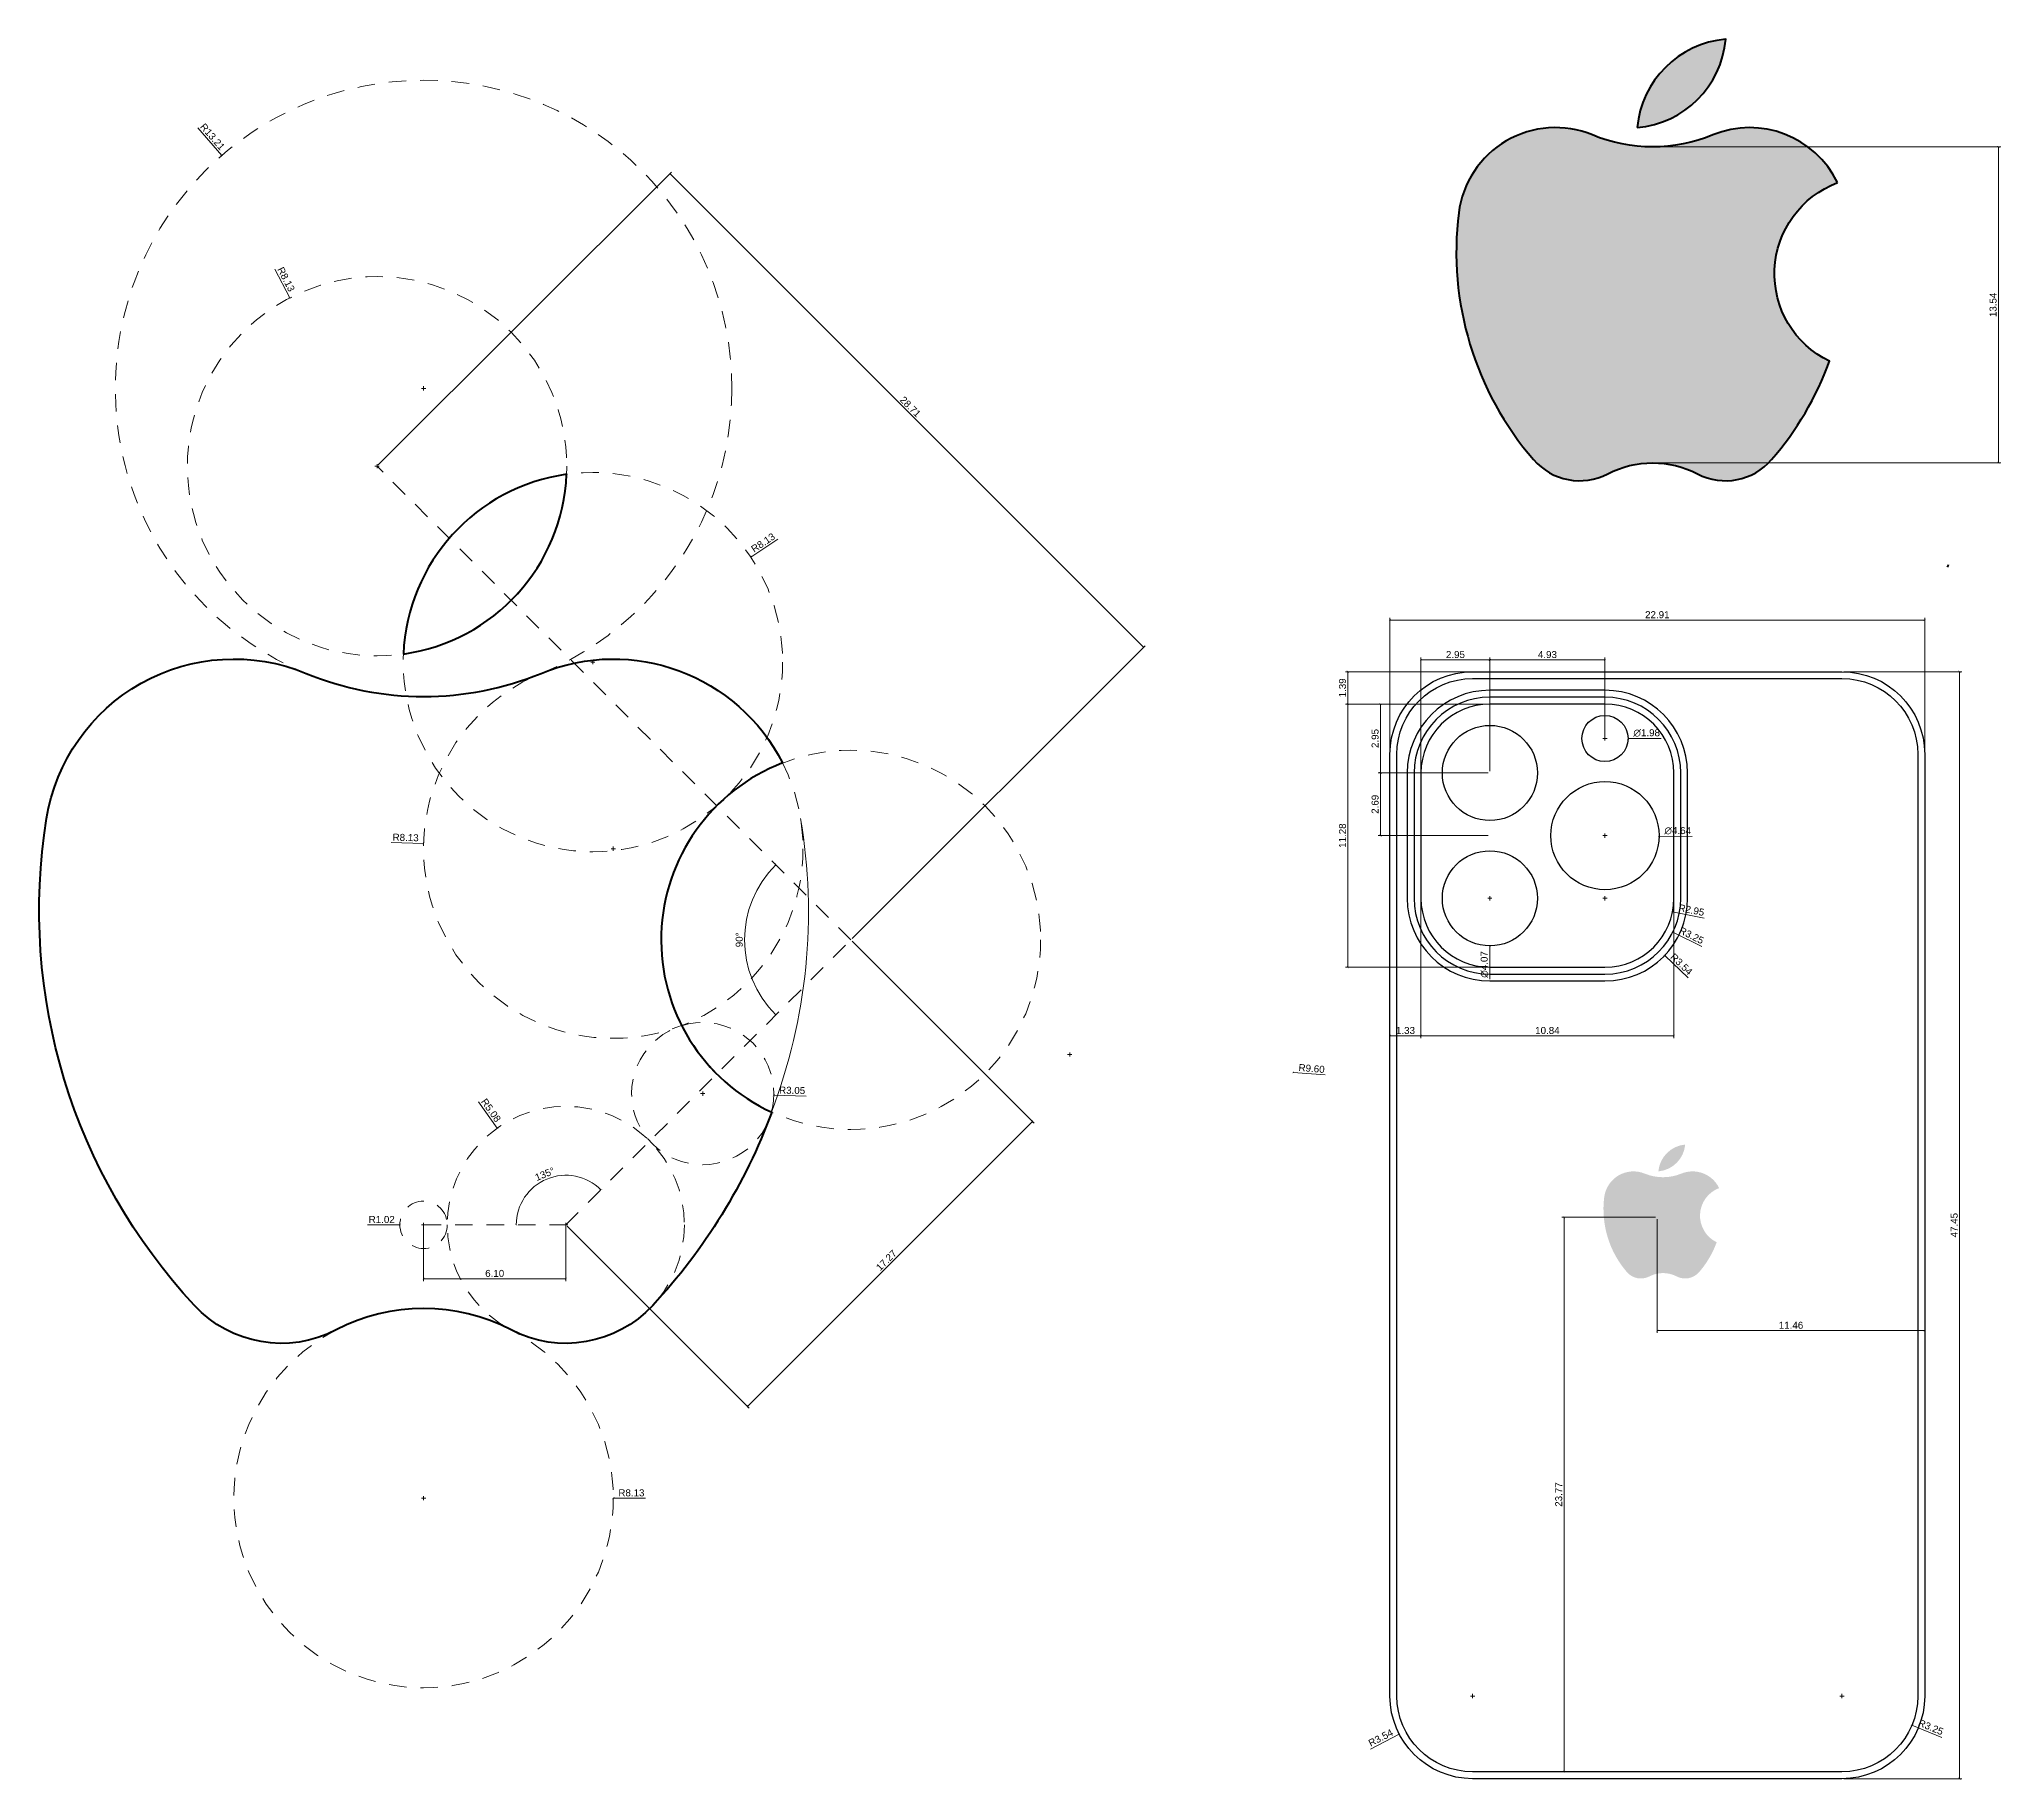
# Model space of a CAD drawing. Header units: inches. Extents: x 994 to 6777, y -637 to 5407.
# Drawn here: x 1236.9 to 1320.9, y 154.6 to 229.2 of the extents above; entities that cross this region are included whole.
import ezdxf

# ---------------------------------------------------------------- set-up
doc = ezdxf.new("R2010")
doc.units = ezdxf.units.IN
doc.header["$MEASUREMENT"] = 0
doc.linetypes.add('CENTER2', pattern=[28.575, 19.05, -3.175, 3.175, -3.175])
doc.linetypes.add('JIS_02_0.7', pattern=[1.35, 0.75, -0.6])
for name, color, linetype, lineweight in [('APPLE OUTLINE', 10, 'Continuous', 40), ('OBJECT 0.3', 7, 'Continuous', 30), ('OBJECT 0.5', 7, 'Continuous', 60)]:
    doc.layers.add(name, color=color, linetype=linetype, lineweight=lineweight)
doc.layers.add('GUIDE LINES', color=7, linetype='JIS_02_0.7', lineweight=0, transparency=0.4)
doc.layers.add('GUIDELINE 2', color=7, linetype='Continuous', lineweight=0, transparency=0.5)
doc.styles.get("Standard").update_dxf_attribs({"font": 'arial.ttf'})
doc.dimstyles.new('ABELLA 100', dxfattribs={"dimtxt": 0.3, "dimasz": 0.085, "dimexe": 0.1, "dimexo": 0.075, "dimgap": 0.075, "dimtad": 1, "dimzin": 0, "dimdsep": 46, "dimtxsty": 'Standard', "dimblk": 'ARCHTICK', "dimcen": 0.09, "dimclrd": 7, "dimclre": 7, "dimadec": 0, "dimazin": 0, "dimtfac": 1, "dimtix": 1, "dimtofl": 0, "dimtmove": 0, "dimatfit": 3, "dimldrblk": 'OPEN30', "dimfxl": 1, "dimtolj": 1, "dimtzin": 0, "dimlwd": 0, "dimlwe": 0, "dimarcsym": 0})

msp = doc.modelspace()

# ---------------------------------------------------------------- blocks, each defined once
blk = doc.blocks.new('_ArchTick')
at = {"color": 0, "linetype": 'ByBlock', "const_width": 0.15}
blk.add_lwpolyline([(-0.5, -0.5), (0.5, 0.5)], dxfattribs=at)
blk = doc.blocks.new('*D631')
at = {"layer": 'APPLE OUTLINE', "color": 7, "linetype": 'CENTER2', "lineweight": 0, "transparency": 16777216}
for p, q in [((1251.384, 210.983), (1263.94, 223.54)), ((1271.685, 190.682), (1284.242, 203.238))]:
    blk.add_line(p, q, dxfattribs=at)
at = {"layer": 'APPLE OUTLINE', "color": 7, "linetype": 'Continuous', "lineweight": 0, "transparency": 16777216}
blk.add_line((1284.171, 203.167), (1263.869, 223.469), dxfattribs=at)
at = {"layer": 'Defpoints', "color": 0, "transparency": 16777216}
for p in [(1263.869, 223.469), (1251.331, 210.93), (1271.632, 190.629)]:
    blk.add_point(p, dxfattribs=at)
at = {"layer": 'APPLE OUTLINE', "color": 7, "lineweight": 0, "transparency": 16777216, "xscale": 0.085, "yscale": 0.085, "zscale": 0.085}
for p, rotation in [((1263.869, 223.469), 134.9999999999999), ((1284.171, 203.167), 314.9999999999998)]:
    blk.add_blockref('_ArchTick', p, dxfattribs=dict(at, rotation=rotation))
at = {"layer": 'APPLE OUTLINE', "color": 0, "transparency": 16777216, "insert": (1274.181, 213.479), "char_height": 0.3, "attachment_point": 5, "rotation": 315}
blk.add_mtext('\\A1;28.71', dxfattribs=at)
blk = doc.blocks.new('_Open30')
at = {"color": 0, "linetype": 'ByBlock', "lineweight": -2}
for p, q in [((-1, 0.27), (0, 0)), ((0, 0), (-1, -0.27)), ((0, 0), (-1, 0))]:
    blk.add_line(p, q, dxfattribs=at)
blk = doc.blocks.new('*D632')
at = {"layer": 'APPLE OUTLINE', "color": 7, "linetype": 'CENTER2', "lineweight": 0, "transparency": 16777216}
for p, q in [((1271.685, 190.576), (1279.489, 182.772)), ((1259.472, 178.362), (1267.276, 170.559))]:
    blk.add_line(p, q, dxfattribs=at)
at = {"layer": 'APPLE OUTLINE', "color": 7, "linetype": 'Continuous', "lineweight": 0, "transparency": 16777216}
blk.add_line((1267.205, 170.629), (1279.419, 182.843), dxfattribs=at)
at = {"layer": 'Defpoints', "color": 0, "transparency": 16777216}
for p in [(1271.632, 190.629), (1279.419, 182.843), (1259.419, 178.415)]:
    blk.add_point(p, dxfattribs=at)
at = {"layer": 'APPLE OUTLINE', "color": 7, "lineweight": 0, "transparency": 16777216, "xscale": 0.085, "yscale": 0.085, "zscale": 0.085}
for p, rotation in [((1279.419, 182.843), 45.00000000000653), ((1267.205, 170.629), 225.0000000000066)]:
    blk.add_blockref('_ArchTick', p, dxfattribs=dict(at, rotation=rotation))
at = {"layer": 'APPLE OUTLINE', "color": 0, "transparency": 16777216, "insert": (1273.152, 176.895), "char_height": 0.3, "attachment_point": 5, "rotation": 45}
blk.add_mtext('\\A1;17.27', dxfattribs=at)
blk = doc.blocks.new('*D633')
at = {"layer": 'APPLE OUTLINE', "color": 7, "linetype": 'CENTER2', "lineweight": 0, "transparency": 16777216}
for p, q in [((1253.323, 178.34), (1253.323, 176.003)), ((1259.419, 178.34), (1259.419, 176.003))]:
    blk.add_line(p, q, dxfattribs=at)
at = {"layer": 'APPLE OUTLINE', "color": 7, "linetype": 'Continuous', "lineweight": 0, "transparency": 16777216}
blk.add_line((1253.323, 176.103), (1259.419, 176.103), dxfattribs=at)
at = {"layer": 'Defpoints', "color": 0, "transparency": 16777216}
for p in [(1253.323, 178.415), (1259.419, 178.415), (1259.419, 176.103)]:
    blk.add_point(p, dxfattribs=at)
at = {"layer": 'APPLE OUTLINE', "color": 7, "lineweight": 0, "transparency": 16777216, "xscale": 0.085, "yscale": 0.085, "zscale": 0.085, "rotation": 180}
blk.add_blockref('_ArchTick', (1253.323, 176.103), dxfattribs=at)
at = {"layer": 'APPLE OUTLINE', "color": 7, "lineweight": 0, "transparency": 16777216, "xscale": 0.085, "yscale": 0.085, "zscale": 0.085}
blk.add_blockref('_ArchTick', (1259.419, 176.103), dxfattribs=at)
at = {"layer": 'APPLE OUTLINE', "color": 0, "transparency": 16777216, "insert": (1256.371, 176.331), "char_height": 0.3, "attachment_point": 5}
blk.add_mtext('\\A1;6.10', dxfattribs=at)
blk = doc.blocks.new('*D534')
at = {"layer": 'APPLE OUTLINE', "color": 7, "linetype": 'Continuous', "lineweight": 0, "transparency": 16777216}
blk.add_line((1243.652, 225.428), (1244.674, 224.247), dxfattribs=at)
at = {"layer": 'APPLE OUTLINE', "color": 7, "lineweight": 0, "transparency": 16777216}
for p, q in [((1253.323, 214.174), (1253.323, 214.354)), ((1253.233, 214.264), (1253.413, 214.264))]:
    blk.add_line(p, q, dxfattribs=at)
at = {"layer": 'Defpoints', "color": 0, "transparency": 16777216}
for p in [(1244.674, 224.247), (1253.323, 214.264)]:
    blk.add_point(p, dxfattribs=at)
at = {"layer": 'APPLE OUTLINE', "color": 7, "lineweight": 0, "transparency": 16777216, "xscale": 0.085, "yscale": 0.085, "zscale": 0.085, "rotation": 310.9029218747989}
blk.add_blockref('_ArchTick', (1244.674, 224.247), dxfattribs=at)
at = {"layer": 'APPLE OUTLINE', "color": 0, "transparency": 16777216, "insert": (1244.28, 225.051), "char_height": 0.3, "attachment_point": 5, "rotation": 310.90292}
blk.add_mtext('\\A1;R13.21', dxfattribs=at)
blk = doc.blocks.new('*D535')
at = {"layer": 'APPLE OUTLINE', "color": 7, "linetype": 'Continuous', "lineweight": 0, "transparency": 16777216}
blk.add_line((1246.952, 219.377), (1247.59, 218.147), dxfattribs=at)
at = {"layer": 'APPLE OUTLINE', "color": 7, "lineweight": 0, "transparency": 16777216}
for p, q in [((1251.331, 210.84), (1251.331, 211.02)), ((1251.241, 210.93), (1251.421, 210.93))]:
    blk.add_line(p, q, dxfattribs=at)
at = {"layer": 'Defpoints', "color": 0, "transparency": 16777216}
for p in [(1247.59, 218.147), (1251.331, 210.93)]:
    blk.add_point(p, dxfattribs=at)
at = {"layer": 'APPLE OUTLINE', "color": 7, "lineweight": 0, "transparency": 16777216, "xscale": 0.085, "yscale": 0.085, "zscale": 0.085, "rotation": 297.4015247100861}
blk.add_blockref('_ArchTick', (1247.59, 218.147), dxfattribs=at)
at = {"layer": 'APPLE OUTLINE', "color": 0, "transparency": 16777216, "insert": (1247.434, 218.942), "char_height": 0.3, "attachment_point": 5, "rotation": 297.40152}
blk.add_mtext('\\A1;R8.13', dxfattribs=at)
blk = doc.blocks.new('*D536')
at = {"layer": 'APPLE OUTLINE', "color": 7, "linetype": 'Continuous', "lineweight": 0, "transparency": 16777216}
blk.add_line((1268.502, 207.8), (1267.347, 207.033), dxfattribs=at)
at = {"layer": 'APPLE OUTLINE', "color": 7, "lineweight": 0, "transparency": 16777216}
for p, q in [((1260.578, 202.443), (1260.578, 202.623)), ((1260.488, 202.533), (1260.668, 202.533))]:
    blk.add_line(p, q, dxfattribs=at)
at = {"layer": 'Defpoints', "color": 0, "transparency": 16777216}
for p in [(1267.347, 207.033), (1260.578, 202.533)]:
    blk.add_point(p, dxfattribs=at)
at = {"layer": 'APPLE OUTLINE', "color": 7, "lineweight": 0, "transparency": 16777216, "xscale": 0.085, "yscale": 0.085, "zscale": 0.085, "rotation": 213.6139419866973}
blk.add_blockref('_ArchTick', (1267.347, 207.033), dxfattribs=at)
at = {"layer": 'APPLE OUTLINE', "color": 0, "transparency": 16777216, "insert": (1267.869, 207.653), "char_height": 0.3, "attachment_point": 5, "rotation": 33.61394}
blk.add_mtext('\\A1;R8.13', dxfattribs=at)
blk = doc.blocks.new('*D537')
at = {"layer": 'APPLE OUTLINE', "color": 7, "lineweight": 0, "transparency": 16777216}
for p, q in [((1281.01, 185.623), (1281.01, 185.803)), ((1280.92, 185.713), (1281.1, 185.713))]:
    blk.add_line(p, q, dxfattribs=at)
at = {"layer": 'APPLE OUTLINE', "color": 7, "linetype": 'Continuous', "lineweight": 0, "transparency": 16777216}
blk.add_line((1291.96, 184.838), (1290.579, 184.949), dxfattribs=at)
at = {"layer": 'Defpoints', "color": 0, "transparency": 16777216}
for p in [(1281.01, 185.713), (1290.579, 184.949)]:
    blk.add_point(p, dxfattribs=at)
at = {"layer": 'APPLE OUTLINE', "color": 7, "lineweight": 0, "transparency": 16777216, "xscale": 0.085, "yscale": 0.085, "zscale": 0.085, "rotation": 175.4299285579126}
blk.add_blockref('_ArchTick', (1290.579, 184.949), dxfattribs=at)
at = {"layer": 'APPLE OUTLINE', "color": 0, "transparency": 16777216, "insert": (1291.373, 185.114), "char_height": 0.3, "attachment_point": 5, "rotation": 355.42993}
blk.add_mtext('\\A1;R9.60', dxfattribs=at)
blk = doc.blocks.new('*D538')
at = {"layer": 'APPLE OUTLINE', "color": 7, "linetype": 'Continuous', "lineweight": 0, "transparency": 16777216}
blk.add_line((1251.94, 194.803), (1253.326, 194.765), dxfattribs=at)
at = {"layer": 'APPLE OUTLINE', "color": 7, "lineweight": 0, "transparency": 16777216}
for p, q in [((1261.361, 194.537), (1261.541, 194.537)), ((1261.451, 194.447), (1261.451, 194.627))]:
    blk.add_line(p, q, dxfattribs=at)
at = {"layer": 'Defpoints', "color": 0, "transparency": 16777216}
for p in [(1253.326, 194.765), (1261.451, 194.537)]:
    blk.add_point(p, dxfattribs=at)
at = {"layer": 'APPLE OUTLINE', "color": 7, "lineweight": 0, "transparency": 16777216, "xscale": 0.085, "yscale": 0.085, "zscale": 0.085, "rotation": 358.3949217057295}
blk.add_blockref('_ArchTick', (1253.326, 194.765), dxfattribs=at)
at = {"layer": 'APPLE OUTLINE', "color": 0, "transparency": 16777216, "insert": (1252.555, 195.015), "char_height": 0.3, "attachment_point": 5, "rotation": 358.39492}
blk.add_mtext('\\A1;R8.13', dxfattribs=at)
blk = doc.blocks.new('*D539')
at = {"layer": 'APPLE OUTLINE', "color": 7, "lineweight": 0, "transparency": 16777216}
for p, q in [((1265.284, 183.949), (1265.284, 184.129)), ((1265.194, 184.039), (1265.374, 184.039))]:
    blk.add_line(p, q, dxfattribs=at)
at = {"layer": 'APPLE OUTLINE', "color": 7, "linetype": 'Continuous', "lineweight": 0, "transparency": 16777216}
blk.add_line((1269.719, 183.935), (1268.331, 183.967), dxfattribs=at)
at = {"layer": 'Defpoints', "color": 0, "transparency": 16777216}
for p in [(1265.284, 184.039), (1268.331, 183.967)]:
    blk.add_point(p, dxfattribs=at)
at = {"layer": 'APPLE OUTLINE', "color": 7, "lineweight": 0, "transparency": 16777216, "xscale": 0.085, "yscale": 0.085, "zscale": 0.085, "rotation": 178.6588691483221}
blk.add_blockref('_ArchTick', (1268.331, 183.967), dxfattribs=at)
at = {"layer": 'APPLE OUTLINE', "color": 0, "transparency": 16777216, "insert": (1269.116, 184.177), "char_height": 0.3, "attachment_point": 5, "rotation": 358.65887}
blk.add_mtext('\\A1;R3.05', dxfattribs=at)
blk = doc.blocks.new('*D540')
at = {"layer": 'APPLE OUTLINE', "color": 7, "linetype": 'Continuous', "lineweight": 0, "transparency": 16777216}
blk.add_line((1255.675, 183.688), (1256.478, 182.557), dxfattribs=at)
at = {"layer": 'APPLE OUTLINE', "color": 7, "lineweight": 0, "transparency": 16777216}
for p, q in [((1259.329, 178.415), (1259.509, 178.415)), ((1259.419, 178.325), (1259.419, 178.505))]:
    blk.add_line(p, q, dxfattribs=at)
at = {"layer": 'Defpoints', "color": 0, "transparency": 16777216}
for p in [(1256.478, 182.557), (1259.419, 178.415)]:
    blk.add_point(p, dxfattribs=at)
at = {"layer": 'APPLE OUTLINE', "color": 7, "lineweight": 0, "transparency": 16777216, "xscale": 0.085, "yscale": 0.085, "zscale": 0.085, "rotation": 305.3796090875813}
blk.add_blockref('_ArchTick', (1256.478, 182.557), dxfattribs=at)
at = {"layer": 'APPLE OUTLINE', "color": 0, "transparency": 16777216, "insert": (1256.213, 183.324), "char_height": 0.3, "attachment_point": 5, "rotation": 305.37961}
blk.add_mtext('\\A1;R5.08', dxfattribs=at)
blk = doc.blocks.new('*D541')
at = {"layer": 'APPLE OUTLINE', "color": 7, "linetype": 'Continuous', "lineweight": 0, "transparency": 16777216}
blk.add_line((1250.924, 178.415), (1252.307, 178.415), dxfattribs=at)
at = {"layer": 'APPLE OUTLINE', "color": 7, "lineweight": 0, "transparency": 16777216}
for p, q in [((1253.233, 178.415), (1253.413, 178.415)), ((1253.323, 178.325), (1253.323, 178.505))]:
    blk.add_line(p, q, dxfattribs=at)
at = {"layer": 'Defpoints', "color": 0, "transparency": 16777216}
for p in [(1252.307, 178.415), (1253.323, 178.415)]:
    blk.add_point(p, dxfattribs=at)
at = {"layer": 'APPLE OUTLINE', "color": 7, "lineweight": 0, "transparency": 16777216, "xscale": 0.085, "yscale": 0.085, "zscale": 0.085}
blk.add_blockref('_ArchTick', (1252.307, 178.415), dxfattribs=at)
at = {"layer": 'APPLE OUTLINE', "color": 0, "transparency": 16777216, "insert": (1251.53, 178.644), "char_height": 0.3, "attachment_point": 5}
blk.add_mtext('\\A1;R1.02', dxfattribs=at)
blk = doc.blocks.new('*D542')
at = {"layer": 'APPLE OUTLINE', "color": 7, "lineweight": 0, "transparency": 16777216}
for p, q in [((1253.233, 166.698), (1253.413, 166.698)), ((1253.323, 166.608), (1253.323, 166.788))]:
    blk.add_line(p, q, dxfattribs=at)
at = {"layer": 'APPLE OUTLINE', "color": 7, "linetype": 'Continuous', "lineweight": 0, "transparency": 16777216}
blk.add_line((1262.837, 166.698), (1261.451, 166.698), dxfattribs=at)
at = {"layer": 'Defpoints', "color": 0, "transparency": 16777216}
for p in [(1253.323, 166.698), (1261.451, 166.698)]:
    blk.add_point(p, dxfattribs=at)
at = {"layer": 'APPLE OUTLINE', "color": 7, "lineweight": 0, "transparency": 16777216, "xscale": 0.085, "yscale": 0.085, "zscale": 0.085, "rotation": 180.0000000000651}
blk.add_blockref('_ArchTick', (1261.451, 166.698), dxfattribs=at)
at = {"layer": 'APPLE OUTLINE', "color": 0, "transparency": 16777216, "insert": (1262.229, 166.926), "char_height": 0.3, "attachment_point": 5}
blk.add_mtext('\\A1;R8.13', dxfattribs=at)
blk = doc.blocks.new('*D634')
at = {"layer": 'APPLE OUTLINE', "color": 7, "linetype": 'Continuous', "lineweight": 0, "transparency": 16777216}
blk.add_arc((1259.419, 178.415), 2.125, 45, 180, dxfattribs=at)
at = {"layer": 'Defpoints', "color": 0, "transparency": 16777216}
for p in [(1271.632, 190.629), (1259.419, 180.541), (1253.323, 178.415), (1259.419, 178.415), (1259.419, 178.415)]:
    blk.add_point(p, dxfattribs=at)
at = {"layer": 'APPLE OUTLINE', "color": 7, "lineweight": 0, "transparency": 16777216, "xscale": 0.085, "yscale": 0.085, "zscale": 0.085}
for p, rotation in [((1260.922, 179.918), 315.0000000000066), ((1257.294, 178.415), 270.0000000000003)]:
    blk.add_blockref('_ArchTick', p, dxfattribs=dict(at, rotation=rotation))
at = {"layer": 'APPLE OUTLINE', "color": 0, "transparency": 16777216, "insert": (1258.518, 180.59), "char_height": 0.3, "attachment_point": 5, "rotation": 22.5}
blk.add_mtext('\\A1;135°', dxfattribs=at)
blk = doc.blocks.new('*D635')
at = {"layer": 'APPLE OUTLINE', "color": 7, "linetype": 'Continuous', "lineweight": 0, "transparency": 16777216}
blk.add_arc((1271.632, 190.629), 4.554, 135, 225, dxfattribs=at)
at = {"layer": 'Defpoints', "color": 0, "transparency": 16777216}
for p in [(1251.331, 210.93), (1267.234, 191.807), (1271.632, 190.629), (1271.632, 190.629), (1259.419, 178.415)]:
    blk.add_point(p, dxfattribs=at)
at = {"layer": 'APPLE OUTLINE', "color": 7, "lineweight": 0, "transparency": 16777216, "xscale": 0.085, "yscale": 0.085, "zscale": 0.085}
for p, rotation in [((1268.412, 193.849), 44.99999999999975), ((1268.412, 187.409), 315.0000000000065)]:
    blk.add_blockref('_ArchTick', p, dxfattribs=dict(at, rotation=rotation))
at = {"layer": 'APPLE OUTLINE', "color": 0, "transparency": 16777216, "insert": (1266.85, 190.629), "char_height": 0.3, "attachment_point": 5, "rotation": 90}
blk.add_mtext('\\A1;90°', dxfattribs=at)
blk = doc.blocks.new('*D636')
at = {"layer": 'Defpoints', "color": 0, "transparency": 16777216}
for p in [(1305.984, 224.615), (1305.984, 211.074), (1320.802, 211.074)]:
    blk.add_point(p, dxfattribs=at)
at = {"layer": 'OBJECT 0.5', "color": 7, "linetype": 'CENTER2', "lineweight": 0, "transparency": 16777216}
for p, q in [((1306.059, 224.615), (1320.902, 224.615)), ((1306.059, 211.074), (1320.902, 211.074))]:
    blk.add_line(p, q, dxfattribs=at)
at = {"layer": 'OBJECT 0.5', "color": 7, "linetype": 'Continuous', "lineweight": 0, "transparency": 16777216}
blk.add_line((1320.802, 224.615), (1320.802, 211.074), dxfattribs=at)
at = {"layer": 'OBJECT 0.5', "color": 7, "lineweight": 0, "transparency": 16777216, "xscale": 0.085, "yscale": 0.085, "zscale": 0.085}
for p, rotation in [((1320.802, 224.615), 90), ((1320.802, 211.074), 270)]:
    blk.add_blockref('_ArchTick', p, dxfattribs=dict(at, rotation=rotation))
at = {"layer": 'OBJECT 0.5', "color": 0, "lineweight": -2, "transparency": 16777216, "insert": (1320.574, 217.845), "char_height": 0.3, "attachment_point": 5, "rotation": 90}
blk.add_mtext('\\A1;13.54', dxfattribs=at)
blk = doc.blocks.new('*D637')
at = {"color": 7, "linetype": 'CENTER2', "lineweight": 0, "transparency": 16777216}
for p, q in [((1294.731, 198.655), (1294.731, 204.436)), ((1317.642, 198.655), (1317.642, 204.436))]:
    blk.add_line(p, q, dxfattribs=at)
at = {"color": 7, "linetype": 'Continuous', "lineweight": 0, "transparency": 16777216}
blk.add_line((1294.731, 204.336), (1317.642, 204.336), dxfattribs=at)
at = {"layer": 'Defpoints', "color": 0, "transparency": 16777216}
for p in [(1317.642, 204.336), (1294.731, 198.58), (1317.642, 198.58)]:
    blk.add_point(p, dxfattribs=at)
at = {"color": 7, "lineweight": 0, "transparency": 16777216, "xscale": 0.085, "yscale": 0.085, "zscale": 0.085, "rotation": 180}
blk.add_blockref('_ArchTick', (1294.731, 204.336), dxfattribs=at)
at = {"color": 7, "lineweight": 0, "transparency": 16777216, "xscale": 0.085, "yscale": 0.085, "zscale": 0.085}
blk.add_blockref('_ArchTick', (1317.642, 204.336), dxfattribs=at)
at = {"color": 0, "transparency": 16777216, "insert": (1306.186, 204.564), "char_height": 0.3, "attachment_point": 5}
blk.add_mtext('\\A1;22.91', dxfattribs=at)
blk = doc.blocks.new('*D638')
at = {"color": 7, "linetype": 'CENTER2', "lineweight": 0, "transparency": 16777216}
for p, q in [((1314.174, 202.123), (1319.236, 202.123)), ((1314.174, 154.676), (1319.236, 154.676))]:
    blk.add_line(p, q, dxfattribs=at)
at = {"color": 7, "linetype": 'Continuous', "lineweight": 0, "transparency": 16777216}
blk.add_line((1319.136, 202.123), (1319.136, 154.676), dxfattribs=at)
at = {"layer": 'Defpoints', "color": 0, "transparency": 16777216}
for p in [(1314.099, 202.123), (1314.099, 154.676), (1319.136, 154.676)]:
    blk.add_point(p, dxfattribs=at)
at = {"color": 7, "lineweight": 0, "transparency": 16777216, "xscale": 0.085, "yscale": 0.085, "zscale": 0.085}
for p, rotation in [((1319.136, 202.123), 90), ((1319.136, 154.676), 270)]:
    blk.add_blockref('_ArchTick', p, dxfattribs=dict(at, rotation=rotation))
at = {"color": 0, "transparency": 16777216, "insert": (1318.908, 178.4), "char_height": 0.3, "attachment_point": 5, "rotation": 90}
blk.add_mtext('\\A1;47.45', dxfattribs=at)
blk = doc.blocks.new('*D639')
at = {"color": 7, "linetype": 'CENTER2', "lineweight": 0, "transparency": 16777216}
for p, q in [((1296.059, 197.858), (1296.059, 202.727)), ((1299.012, 197.858), (1299.012, 202.727))]:
    blk.add_line(p, q, dxfattribs=at)
at = {"color": 7, "linetype": 'Continuous', "lineweight": 0, "transparency": 16777216}
blk.add_line((1299.012, 202.627), (1296.059, 202.627), dxfattribs=at)
at = {"layer": 'Defpoints', "color": 0, "transparency": 16777216}
for p in [(1296.059, 202.627), (1296.059, 197.783), (1299.012, 197.783)]:
    blk.add_point(p, dxfattribs=at)
at = {"color": 7, "lineweight": 0, "transparency": 16777216, "xscale": 0.085, "yscale": 0.085, "zscale": 0.085, "rotation": 180}
blk.add_blockref('_ArchTick', (1296.059, 202.627), dxfattribs=at)
at = {"color": 7, "lineweight": 0, "transparency": 16777216, "xscale": 0.085, "yscale": 0.085, "zscale": 0.085}
blk.add_blockref('_ArchTick', (1299.012, 202.627), dxfattribs=at)
at = {"color": 0, "transparency": 16777216, "insert": (1297.536, 202.855), "char_height": 0.3, "attachment_point": 5}
blk.add_mtext('\\A1;2.95', dxfattribs=at)
blk = doc.blocks.new('*D640')
at = {"color": 7, "linetype": 'CENTER2', "lineweight": 0, "transparency": 16777216}
for p, q in [((1299.012, 199.334), (1299.012, 202.727)), ((1303.943, 199.334), (1303.943, 202.727))]:
    blk.add_line(p, q, dxfattribs=at)
at = {"color": 7, "linetype": 'Continuous', "lineweight": 0, "transparency": 16777216}
blk.add_line((1303.943, 202.627), (1299.012, 202.627), dxfattribs=at)
at = {"layer": 'Defpoints', "color": 0, "transparency": 16777216}
for p in [(1299.012, 202.627), (1299.012, 199.259), (1303.943, 199.259)]:
    blk.add_point(p, dxfattribs=at)
at = {"color": 7, "lineweight": 0, "transparency": 16777216, "xscale": 0.085, "yscale": 0.085, "zscale": 0.085, "rotation": 180}
blk.add_blockref('_ArchTick', (1299.012, 202.627), dxfattribs=at)
at = {"color": 7, "lineweight": 0, "transparency": 16777216, "xscale": 0.085, "yscale": 0.085, "zscale": 0.085}
blk.add_blockref('_ArchTick', (1303.943, 202.627), dxfattribs=at)
at = {"color": 0, "transparency": 16777216, "insert": (1301.477, 202.855), "char_height": 0.3, "attachment_point": 5}
blk.add_mtext('\\A1;4.93', dxfattribs=at)
blk = doc.blocks.new('*D641')
at = {"color": 7, "lineweight": 0, "transparency": 16777216}
for p, q in [((1303.853, 195.096), (1304.033, 195.096)), ((1303.943, 195.006), (1303.943, 195.186))]:
    blk.add_line(p, q, dxfattribs=at)
at = {"color": 7, "linetype": 'Continuous', "lineweight": 0, "transparency": 16777216}
blk.add_line((1307.685, 195.062), (1306.26, 195.075), dxfattribs=at)
at = {"layer": 'Defpoints', "color": 0, "transparency": 16777216}
for p in [(1301.625, 195.117), (1306.26, 195.075)]:
    blk.add_point(p, dxfattribs=at)
at = {"color": 7, "lineweight": 0, "transparency": 16777216, "xscale": 0.085, "yscale": 0.085, "zscale": 0.085, "rotation": 179.4764759260004}
blk.add_blockref('_ArchTick', (1306.26, 195.075), dxfattribs=at)
at = {"color": 0, "transparency": 16777216, "insert": (1307.06, 195.304), "char_height": 0.3, "attachment_point": 5, "rotation": 359.47648}
blk.add_mtext('\\A1;∅4.64', dxfattribs=at)
blk = doc.blocks.new('*D608')
at = {"color": 7, "linetype": 'CENTER2', "lineweight": 0, "transparency": 16777216}
for p, q in [((1298.937, 200.735), (1294.223, 200.735)), ((1298.937, 197.783), (1294.223, 197.783))]:
    blk.add_line(p, q, dxfattribs=at)
at = {"color": 7, "linetype": 'Continuous', "lineweight": 0, "transparency": 16777216}
blk.add_line((1294.323, 200.735), (1294.323, 197.783), dxfattribs=at)
at = {"layer": 'Defpoints', "color": 0, "transparency": 16777216}
for p in [(1299.012, 200.735), (1294.323, 197.783), (1299.012, 197.783)]:
    blk.add_point(p, dxfattribs=at)
at = {"color": 7, "lineweight": 0, "transparency": 16777216, "xscale": 0.085, "yscale": 0.085, "zscale": 0.085}
for p, rotation in [((1294.323, 200.735), 90), ((1294.323, 197.783), 270)]:
    blk.add_blockref('_ArchTick', p, dxfattribs=dict(at, rotation=rotation))
at = {"color": 0, "transparency": 16777216, "insert": (1294.094, 199.259), "char_height": 0.3, "attachment_point": 5, "rotation": 90}
blk.add_mtext('\\A1;2.95', dxfattribs=at)
blk = doc.blocks.new('*D525')
at = {"color": 7, "linetype": 'CENTER2', "lineweight": 0, "transparency": 16777216}
for p, q in [((1298.937, 197.783), (1294.223, 197.783)), ((1298.937, 195.096), (1294.223, 195.096))]:
    blk.add_line(p, q, dxfattribs=at)
at = {"color": 7, "linetype": 'Continuous', "lineweight": 0, "transparency": 16777216}
blk.add_line((1294.323, 197.783), (1294.323, 195.096), dxfattribs=at)
at = {"layer": 'Defpoints', "color": 0, "transparency": 16777216}
for p in [(1299.012, 197.783), (1294.323, 195.096), (1299.012, 195.096)]:
    blk.add_point(p, dxfattribs=at)
at = {"color": 7, "lineweight": 0, "transparency": 16777216, "xscale": 0.085, "yscale": 0.085, "zscale": 0.085}
for p, rotation in [((1294.323, 197.783), 90), ((1294.323, 195.096), 270)]:
    blk.add_blockref('_ArchTick', p, dxfattribs=dict(at, rotation=rotation))
at = {"color": 0, "transparency": 16777216, "insert": (1294.094, 196.439), "char_height": 0.3, "attachment_point": 5, "rotation": 90}
blk.add_mtext('\\A1;2.69', dxfattribs=at)
blk = doc.blocks.new('*D609')
at = {"color": 7, "lineweight": 0, "transparency": 16777216}
for p, q in [((1299.012, 192.319), (1299.012, 192.499)), ((1298.922, 192.409), (1299.102, 192.409))]:
    blk.add_line(p, q, dxfattribs=at)
at = {"color": 7, "linetype": 'Continuous', "lineweight": 0, "transparency": 16777216}
blk.add_line((1299.012, 188.946), (1299.012, 190.372), dxfattribs=at)
at = {"layer": 'Defpoints', "color": 0, "transparency": 16777216}
for p in [(1299.012, 194.447), (1299.012, 190.372)]:
    blk.add_point(p, dxfattribs=at)
at = {"color": 7, "lineweight": 0, "transparency": 16777216, "xscale": 0.085, "yscale": 0.085, "zscale": 0.085, "rotation": 90}
blk.add_blockref('_ArchTick', (1299.012, 190.372), dxfattribs=at)
at = {"color": 0, "transparency": 16777216, "insert": (1298.775, 189.574), "char_height": 0.3, "attachment_point": 5, "rotation": 90}
blk.add_mtext('\\A1;∅4.07', dxfattribs=at)
blk = doc.blocks.new('*D610')
at = {"color": 7, "linetype": 'CENTER2', "lineweight": 0, "transparency": 16777216}
for p, q in [((1301.402, 200.735), (1292.826, 200.735)), ((1301.402, 189.457), (1292.826, 189.457))]:
    blk.add_line(p, q, dxfattribs=at)
at = {"color": 7, "linetype": 'Continuous', "lineweight": 0, "transparency": 16777216}
blk.add_line((1292.926, 200.735), (1292.926, 189.457), dxfattribs=at)
at = {"layer": 'Defpoints', "color": 0, "transparency": 16777216}
for p in [(1301.477, 200.735), (1292.926, 189.457), (1301.477, 189.457)]:
    blk.add_point(p, dxfattribs=at)
at = {"color": 7, "lineweight": 0, "transparency": 16777216, "xscale": 0.085, "yscale": 0.085, "zscale": 0.085}
for p, rotation in [((1292.926, 200.735), 90), ((1292.926, 189.457), 270)]:
    blk.add_blockref('_ArchTick', p, dxfattribs=dict(at, rotation=rotation))
at = {"color": 0, "transparency": 16777216, "insert": (1292.697, 195.096), "char_height": 0.3, "attachment_point": 5, "rotation": 90}
blk.add_mtext('\\A1;11.28', dxfattribs=at)
blk = doc.blocks.new('*D611')
at = {"color": 7, "linetype": 'CENTER2', "lineweight": 0, "transparency": 16777216}
for p, q in [((1301.402, 202.123), (1292.826, 202.123)), ((1301.402, 200.735), (1292.826, 200.735))]:
    blk.add_line(p, q, dxfattribs=at)
at = {"color": 7, "linetype": 'Continuous', "lineweight": 0, "transparency": 16777216}
blk.add_line((1292.926, 200.735), (1292.926, 202.123), dxfattribs=at)
at = {"layer": 'Defpoints', "color": 0, "transparency": 16777216}
for p in [(1292.926, 202.123), (1301.477, 202.123), (1301.477, 200.735)]:
    blk.add_point(p, dxfattribs=at)
at = {"color": 7, "lineweight": 0, "transparency": 16777216, "xscale": 0.085, "yscale": 0.085, "zscale": 0.085}
for p, rotation in [((1292.926, 202.123), 90), ((1292.926, 200.735), 270)]:
    blk.add_blockref('_ArchTick', p, dxfattribs=dict(at, rotation=rotation))
at = {"color": 0, "transparency": 16777216, "insert": (1292.697, 201.429), "char_height": 0.3, "attachment_point": 5, "rotation": 90}
blk.add_mtext('\\A1;1.39', dxfattribs=at)
blk = doc.blocks.new('*D612')
at = {"color": 7, "lineweight": 0, "transparency": 16777216}
for p, q in [((1303.943, 192.319), (1303.943, 192.499)), ((1303.853, 192.409), (1304.033, 192.409))]:
    blk.add_line(p, q, dxfattribs=at)
at = {"color": 7, "linetype": 'Continuous', "lineweight": 0, "transparency": 16777216}
blk.add_line((1308.2, 191.562), (1306.838, 191.833), dxfattribs=at)
at = {"layer": 'Defpoints', "color": 0, "transparency": 16777216}
for p in [(1303.943, 192.409), (1306.838, 191.833)]:
    blk.add_point(p, dxfattribs=at)
at = {"color": 7, "lineweight": 0, "transparency": 16777216, "xscale": 0.085, "yscale": 0.085, "zscale": 0.085, "rotation": 168.7479718619245}
blk.add_blockref('_ArchTick', (1306.838, 191.833), dxfattribs=at)
at = {"color": 0, "transparency": 16777216, "insert": (1307.647, 191.905), "char_height": 0.3, "attachment_point": 5, "rotation": 348.74797}
blk.add_mtext('\\A1;R2.95', dxfattribs=at)
blk = doc.blocks.new('*D613')
at = {"color": 7, "lineweight": 0, "transparency": 16777216}
for p, q in [((1303.943, 192.319), (1303.943, 192.499)), ((1303.853, 192.409), (1304.033, 192.409))]:
    blk.add_line(p, q, dxfattribs=at)
at = {"color": 7, "linetype": 'Continuous', "lineweight": 0, "transparency": 16777216}
blk.add_line((1308.092, 190.34), (1306.849, 190.96), dxfattribs=at)
at = {"layer": 'Defpoints', "color": 0, "transparency": 16777216}
for p in [(1303.943, 192.409), (1306.849, 190.96)]:
    blk.add_point(p, dxfattribs=at)
at = {"color": 7, "lineweight": 0, "transparency": 16777216, "xscale": 0.085, "yscale": 0.085, "zscale": 0.085, "rotation": 153.4922867638184}
blk.add_blockref('_ArchTick', (1306.849, 190.96), dxfattribs=at)
at = {"color": 0, "transparency": 16777216, "insert": (1307.648, 190.816), "char_height": 0.3, "attachment_point": 5, "rotation": 333.49229}
blk.add_mtext('\\A1;R3.25', dxfattribs=at)
blk = doc.blocks.new('*D614')
at = {"color": 7, "lineweight": 0, "transparency": 16777216}
for p, q in [((1303.943, 192.319), (1303.943, 192.499)), ((1303.853, 192.409), (1304.033, 192.409))]:
    blk.add_line(p, q, dxfattribs=at)
at = {"color": 7, "linetype": 'Continuous', "lineweight": 0, "transparency": 16777216}
blk.add_line((1307.502, 189.001), (1306.502, 189.959), dxfattribs=at)
at = {"layer": 'Defpoints', "color": 0, "transparency": 16777216}
for p in [(1303.943, 192.409), (1306.502, 189.959)]:
    blk.add_point(p, dxfattribs=at)
at = {"color": 7, "lineweight": 0, "transparency": 16777216, "xscale": 0.085, "yscale": 0.085, "zscale": 0.085, "rotation": 136.242709249552}
blk.add_blockref('_ArchTick', (1306.502, 189.959), dxfattribs=at)
at = {"color": 0, "transparency": 16777216, "insert": (1307.221, 189.586), "char_height": 0.3, "attachment_point": 5, "rotation": 316.24271}
blk.add_mtext('\\A1;R3.54', dxfattribs=at)
blk = doc.blocks.new('*D615')
at = {"color": 7, "lineweight": 0, "transparency": 16777216}
for p, q in [((1303.853, 199.259), (1304.033, 199.259)), ((1303.943, 199.169), (1303.943, 199.349))]:
    blk.add_line(p, q, dxfattribs=at)
at = {"color": 7, "linetype": 'Continuous', "lineweight": 0, "transparency": 16777216}
blk.add_line((1306.358, 199.259), (1304.932, 199.259), dxfattribs=at)
at = {"layer": 'Defpoints', "color": 0, "transparency": 16777216}
for p in [(1302.953, 199.259), (1304.932, 199.259)]:
    blk.add_point(p, dxfattribs=at)
at = {"color": 7, "lineweight": 0, "transparency": 16777216, "xscale": 0.085, "yscale": 0.085, "zscale": 0.085, "rotation": 180}
blk.add_blockref('_ArchTick', (1304.932, 199.259), dxfattribs=at)
at = {"color": 0, "transparency": 16777216, "insert": (1305.73, 199.496), "char_height": 0.3, "attachment_point": 5}
blk.add_mtext('\\A1;∅1.98', dxfattribs=at)
blk = doc.blocks.new('*D616')
at = {"color": 7, "lineweight": 0, "transparency": 16777216}
for p, q in [((1298.184, 158.219), (1298.364, 158.219)), ((1298.274, 158.129), (1298.274, 158.309))]:
    blk.add_line(p, q, dxfattribs=at)
at = {"color": 7, "linetype": 'Continuous', "lineweight": 0, "transparency": 16777216}
blk.add_line((1293.9, 155.948), (1295.129, 156.586), dxfattribs=at)
at = {"layer": 'Defpoints', "color": 0, "transparency": 16777216}
for p in [(1298.274, 158.219), (1295.129, 156.586)]:
    blk.add_point(p, dxfattribs=at)
at = {"color": 7, "lineweight": 0, "transparency": 16777216, "xscale": 0.085, "yscale": 0.085, "zscale": 0.085, "rotation": 27.43770965510696}
blk.add_blockref('_ArchTick', (1295.129, 156.586), dxfattribs=at)
at = {"color": 0, "transparency": 16777216, "insert": (1294.334, 156.431), "char_height": 0.3, "attachment_point": 5, "rotation": 27.43771}
blk.add_mtext('\\A1;R3.54', dxfattribs=at)
blk = doc.blocks.new('*D617')
at = {"color": 7, "lineweight": 0, "transparency": 16777216}
for p, q in [((1314.009, 158.219), (1314.189, 158.219)), ((1314.099, 158.129), (1314.099, 158.309))]:
    blk.add_line(p, q, dxfattribs=at)
at = {"color": 7, "linetype": 'Continuous', "lineweight": 0, "transparency": 16777216}
blk.add_line((1318.38, 156.438), (1317.098, 156.971), dxfattribs=at)
at = {"layer": 'Defpoints', "color": 0, "transparency": 16777216}
for p in [(1314.099, 158.219), (1317.098, 156.971)]:
    blk.add_point(p, dxfattribs=at)
at = {"color": 7, "lineweight": 0, "transparency": 16777216, "xscale": 0.085, "yscale": 0.085, "zscale": 0.085, "rotation": 157.4099802720582}
blk.add_blockref('_ArchTick', (1317.098, 156.971), dxfattribs=at)
at = {"color": 0, "transparency": 16777216, "insert": (1317.905, 156.883), "char_height": 0.3, "attachment_point": 5, "rotation": 337.40998}
blk.add_mtext('\\A1;R3.25', dxfattribs=at)
blk = doc.blocks.new('*D618')
at = {"color": 7, "linetype": 'CENTER2', "lineweight": 0, "transparency": 16777216}
for p, q in [((1296.059, 194.989), (1296.059, 186.416)), ((1306.895, 194.989), (1306.895, 186.416))]:
    blk.add_line(p, q, dxfattribs=at)
at = {"color": 7, "linetype": 'Continuous', "lineweight": 0, "transparency": 16777216}
blk.add_line((1296.059, 186.516), (1306.895, 186.516), dxfattribs=at)
at = {"layer": 'Defpoints', "color": 0, "transparency": 16777216}
for p in [(1296.059, 195.064), (1306.895, 195.064), (1306.895, 186.516)]:
    blk.add_point(p, dxfattribs=at)
at = {"color": 7, "lineweight": 0, "transparency": 16777216, "xscale": 0.085, "yscale": 0.085, "zscale": 0.085, "rotation": 180}
blk.add_blockref('_ArchTick', (1296.059, 186.516), dxfattribs=at)
at = {"color": 7, "lineweight": 0, "transparency": 16777216, "xscale": 0.085, "yscale": 0.085, "zscale": 0.085}
blk.add_blockref('_ArchTick', (1306.895, 186.516), dxfattribs=at)
at = {"color": 0, "transparency": 16777216, "insert": (1301.477, 186.744), "char_height": 0.3, "attachment_point": 5}
blk.add_mtext('\\A1;10.84', dxfattribs=at)
blk = doc.blocks.new('*D619')
at = {"color": 7, "linetype": 'CENTER2', "lineweight": 0, "transparency": 16777216}
for p, q in [((1294.731, 195.021), (1294.731, 186.416)), ((1296.059, 195.021), (1296.059, 186.416))]:
    blk.add_line(p, q, dxfattribs=at)
at = {"color": 7, "linetype": 'Continuous', "lineweight": 0, "transparency": 16777216}
blk.add_line((1296.059, 186.516), (1294.731, 186.516), dxfattribs=at)
at = {"layer": 'Defpoints', "color": 0, "transparency": 16777216}
for p in [(1294.731, 195.096), (1296.059, 195.096), (1294.731, 186.516)]:
    blk.add_point(p, dxfattribs=at)
at = {"color": 7, "lineweight": 0, "transparency": 16777216, "xscale": 0.085, "yscale": 0.085, "zscale": 0.085, "rotation": 180}
blk.add_blockref('_ArchTick', (1294.731, 186.516), dxfattribs=at)
at = {"color": 7, "lineweight": 0, "transparency": 16777216, "xscale": 0.085, "yscale": 0.085, "zscale": 0.085}
blk.add_blockref('_ArchTick', (1296.059, 186.516), dxfattribs=at)
at = {"color": 0, "transparency": 16777216, "insert": (1295.395, 186.744), "char_height": 0.3, "attachment_point": 5}
blk.add_mtext('\\A1;1.33', dxfattribs=at)
blk = doc.blocks.new('*D526')
at = {"color": 7, "linetype": 'CENTER2', "lineweight": 0, "transparency": 16777216}
for p, q in [((1306.186, 178.664), (1306.186, 173.779)), ((1317.642, 178.664), (1317.642, 173.779))]:
    blk.add_line(p, q, dxfattribs=at)
at = {"color": 7, "linetype": 'Continuous', "lineweight": 0, "transparency": 16777216}
blk.add_line((1317.642, 173.879), (1306.186, 173.879), dxfattribs=at)
at = {"layer": 'Defpoints', "color": 0, "transparency": 16777216}
for p in [(1306.186, 178.739), (1317.642, 178.739), (1306.186, 173.879)]:
    blk.add_point(p, dxfattribs=at)
at = {"color": 7, "lineweight": 0, "transparency": 16777216, "xscale": 0.085, "yscale": 0.085, "zscale": 0.085, "rotation": 180}
blk.add_blockref('_ArchTick', (1306.186, 173.879), dxfattribs=at)
at = {"color": 7, "lineweight": 0, "transparency": 16777216, "xscale": 0.085, "yscale": 0.085, "zscale": 0.085}
blk.add_blockref('_ArchTick', (1317.642, 173.879), dxfattribs=at)
at = {"color": 0, "transparency": 16777216, "insert": (1311.914, 174.108), "char_height": 0.3, "attachment_point": 5}
blk.add_mtext('\\A1;11.46', dxfattribs=at)
blk = doc.blocks.new('*D527')
at = {"color": 7, "linetype": 'CENTER2', "lineweight": 0, "transparency": 16777216}
for p, q in [((1306.111, 178.739), (1302.09, 178.739)), ((1306.111, 154.971), (1302.09, 154.971))]:
    blk.add_line(p, q, dxfattribs=at)
at = {"color": 7, "linetype": 'Continuous', "lineweight": 0, "transparency": 16777216}
blk.add_line((1302.19, 178.739), (1302.19, 154.971), dxfattribs=at)
at = {"layer": 'Defpoints', "color": 0, "transparency": 16777216}
for p in [(1306.186, 178.739), (1302.19, 154.971), (1306.186, 154.971)]:
    blk.add_point(p, dxfattribs=at)
at = {"color": 7, "lineweight": 0, "transparency": 16777216, "xscale": 0.085, "yscale": 0.085, "zscale": 0.085}
for p, rotation in [((1302.19, 178.739), 90), ((1302.19, 154.971), 270)]:
    blk.add_blockref('_ArchTick', p, dxfattribs=dict(at, rotation=rotation))
at = {"color": 0, "transparency": 16777216, "insert": (1301.962, 166.855), "char_height": 0.3, "attachment_point": 5, "rotation": 90}
blk.add_mtext('\\A1;23.77', dxfattribs=at)

# ---------------------------------------------------------------- dimensions: what is measured, and where the dimension line sits
for base, p1, p2, picture, middle in [((1317.64229, 204.33622), (1294.73069, 198.58008), (1317.64229, 198.58008), '*D637', (1306.18649, 204.5644)), ((1296.05932, 202.62665), (1299.01185, 197.7829), (1296.05932, 197.7829), '*D639', (1297.53558, 202.85482)), ((1299.01185, 202.62665), (1303.94257, 199.25916), (1299.01185, 199.25916), '*D640', (1301.47721, 202.85492)), ((1294.73069, 186.51565), (1296.05932, 195.0961), (1294.73069, 195.0961), '*D619', (1295.395, 186.74393)), ((1306.89509, 186.51565), (1296.05932, 195.06372), (1306.89509, 195.06372), '*D618', (1301.47721, 186.74383)), ((1306.18649, 173.87946), (1317.64229, 178.7391), (1306.18649, 178.7391), '*D526', (1311.91439, 174.10763))]:
    dim = msp.add_linear_dim(base=base, p1=p1, p2=p2, dimstyle='ABELLA 100')
    dim.commit()
    dim.dimension.update_dxf_attribs({"geometry": picture, "text_midpoint": middle})
for base, p1, p2, picture, middle in [((1292.92562, 202.12311), (1301.47721, 200.73542), (1301.47721, 202.12311), '*D611', (1292.69735, 201.42927)), ((1319.13557, 154.67602), (1314.09925, 202.12311), (1314.09925, 154.67602), '*D638', (1318.90801, 178.39956)), ((1292.92562, 189.45677), (1301.47721, 200.73542), (1301.47721, 189.45677), '*D610', (1292.69745, 195.0961)), ((1294.32262, 197.7829), (1299.01185, 200.73542), (1299.01185, 197.7829), '*D608', (1294.09445, 199.25916)), ((1294.32262, 195.0961), (1299.01185, 197.7829), (1299.01185, 195.0961), '*D525', (1294.09445, 196.4395)), ((1302.18999, 154.97127), (1306.18649, 178.7391), (1306.18649, 154.97127), '*D527', (1301.96172, 166.85519))]:
    dim = msp.add_linear_dim(base=base, p1=p1, p2=p2, angle=90, dimstyle='ABELLA 100')
    dim.commit()
    dim.dimension.update_dxf_attribs({"geometry": picture, "text_midpoint": middle})
for p1, p2, picture, middle in [((1302.95347, 199.25916), (1304.93166, 199.25916), '*D615', (1305.7298, 199.49572)), ((1301.62493, 195.11727), (1306.2602, 195.07492), '*D641', (1307.05955, 195.30419)), ((1299.01185, 194.44654), (1299.01185, 190.37206), '*D609', (1298.77529, 189.57423))]:
    dim = msp.add_diameter_dim_2p(p1=p1, p2=p2, dimstyle='ABELLA 100')
    dim.commit()
    dim.dimension.update_dxf_attribs({"geometry": picture, "text_midpoint": middle})
for center, mpoint, picture, middle in [((1303.94257, 192.4093), (1306.83834, 191.83319), '*D612', (1307.64719, 191.90491)), ((1303.94257, 192.4093), (1306.84892, 190.95976), '*D613', (1307.64819, 190.81621)), ((1303.94257, 192.4093), (1306.50161, 189.95892), '*D614', (1307.22111, 189.58603)), ((1298.27372, 158.21905), (1295.12923, 156.58648), '*D616', (1294.33394, 156.43078)), ((1314.09925, 158.21905), (1317.09785, 156.97147), '*D617', (1317.90506, 156.88287))]:
    dim = msp.add_radius_dim(center=center, mpoint=mpoint, dimstyle='ABELLA 100')
    dim.commit()
    dim.dimension.update_dxf_attribs({"geometry": picture, "text_midpoint": middle})
at = {"layer": 'APPLE OUTLINE', "color": 7}
for center, mpoint, picture, middle in [((1253.32293, 214.2644), (1244.67448, 224.24741), '*D534', (1244.28013, 225.05124)), ((1251.33068, 210.93035), (1247.58994, 218.14651), '*D535', (1247.43446, 218.94245)), ((1260.57817, 202.53286), (1267.34715, 207.03253), '*D536', (1267.86885, 207.65343)), ((1261.45104, 194.53698), (1253.32612, 194.76465), '*D538', (1252.55463, 195.01463)), ((1281.00996, 185.71348), (1290.57944, 184.94857), '*D537', (1291.37282, 185.11406)), ((1265.28389, 184.03862), (1268.3311, 183.96728), '*D539', (1269.11554, 184.17725)), ((1259.41901, 178.41539), (1256.4777, 182.55735), '*D540', (1256.21299, 183.32419)), ((1253.32293, 178.41539), (1252.30691, 178.41539), '*D541', (1251.53026, 178.64356)), ((1253.32293, 166.69815), (1261.45104, 166.69815), '*D542', (1262.22922, 166.92642))]:
    dim = msp.add_radius_dim(center=center, mpoint=mpoint, dimstyle='ABELLA 100', dxfattribs=at)
    dim.commit()
    dim.dimension.update_dxf_attribs({"geometry": picture, "text_midpoint": middle})
for p1, p2, distance, picture, middle in [((1271.63233, 190.62871), (1251.33068, 210.93035), -17.73222, '*D631', (1274.18142, 213.47945)), ((1259.41901, 178.41539), (1271.63233, 190.62871), -11.01132, '*D632', (1273.15231, 176.89541))]:
    dim = msp.add_aligned_dim(p1=p1, p2=p2, distance=distance, dimstyle='ABELLA 100', dxfattribs=at)
    dim.commit()
    dim.dimension.update_dxf_attribs({"geometry": picture, "text_midpoint": middle})
for base, line1, line2, picture, middle in [((1267.23357, 191.80735), ((1259.41901, 178.41539), (1271.63233, 190.62871)), ((1271.63233, 190.62871), (1251.33068, 210.93035)), '*D635', (1266.85022, 190.62871)), ((1259.41901, 180.54076), ((1253.32293, 178.41539), (1259.41901, 178.41539)), ((1259.41901, 178.41539), (1271.63233, 190.62871)), '*D634', (1258.51831, 180.58987))]:
    dim = msp.add_angular_dim_2l(base=base, line1=line1, line2=line2, dimstyle='ABELLA 100', dxfattribs=at)
    dim.commit()
    dim.dimension.update_dxf_attribs({"geometry": picture, "text_midpoint": middle})
dim = msp.add_linear_dim(base=(1259.41901, 176.10264), p1=(1253.32293, 178.41539), p2=(1259.41901, 178.41539), dimstyle='ABELLA 100', dxfattribs=at)
dim.commit()
dim.dimension.update_dxf_attribs({"geometry": '*D633', "text_midpoint": (1256.37097, 176.33081)})
at = {"layer": 'OBJECT 0.5', "lineweight": -2}
dim = msp.add_linear_dim(base=(1320.80231, 211.07429), p1=(1305.98418, 224.61525), p2=(1305.98418, 211.07429), angle=90, dimstyle='ABELLA 100', dxfattribs=at)
dim.commit()
dim.dimension.update_dxf_attribs({"geometry": '*D636', "text_midpoint": (1320.57403, 217.84477)})

# ---------------------------------------------------------------- hatches: boundary and pattern name
h = msp.add_hatch(color=250)
h.dxf.hatch_style = 1
h.paths.add_polyline_path([(1308.83483, 179.99021, 0.39707438), (1307.21375, 180.60991, -0.19793902), (1305.64761, 180.60991, 0.49471475), (1303.91047, 179.59677, 0.21240239), (1304.88404, 176.38824, 0.347375), (1305.84685, 176.20413, -0.2445729), (1307.0145, 176.20413, 0.347375), (1307.97731, 176.38824, 0.08846067), (1308.71777, 177.63272, 0.01930477), (1308.72934, 177.66746, -0.65923499)])
h.paths.add_polyline_path([(1307.38076, 181.85527, 0.36388091), (1306.23108, 180.70559, 0.36388091)])
at = {"layer": 'OBJECT 0.5'}
h = msp.add_hatch(color=250, dxfattribs=at)
h.dxf.hatch_style = 1
h.paths.add_polyline_path([(1305.32625, 225.44152, 0.36388091), (1309.11587, 229.23115, 0.36388091)])
h.paths.add_polyline_path([(1313.90886, 223.08346, 0.39707438), (1308.56537, 225.12617, -0.19793902), (1303.40299, 225.12617, 0.49471475), (1297.67696, 221.78659, 0.21240239), (1300.8861, 211.21049, 0.347375), (1304.05974, 210.60362, -0.2445729), (1307.90862, 210.60362, 0.347375), (1311.08226, 211.21049, 0.08846067), (1313.52298, 215.31263, 0.01930477), (1313.56114, 215.42713, -0.65923499)])

# ---------------------------------------------------------------- linework, layer by layer
for points in [[(1317.34703, 198.58008), (1317.34703, 158.21905, -0.41421356), (1314.09925, 154.97127), (1298.27372, 154.97127, -0.41421356), (1295.02594, 158.21905), (1295.02594, 198.58008, -0.41421356), (1298.27372, 201.82786), (1314.09925, 201.82786, -0.41421356)], [(1299.01185, 201.03067, 0.41421356), (1295.76407, 197.7829), (1295.76407, 192.4093, 0.41421356), (1299.01185, 189.16152), (1303.94257, 189.16152, 0.41421356), (1307.19034, 192.4093), (1307.19034, 197.7829, 0.41421356), (1303.94257, 201.03067)], [(1299.01185, 200.73542, 0.41421356), (1296.05932, 197.7829), (1296.05932, 192.4093, 0.41421356), (1299.01185, 189.45677), (1303.94257, 189.45677, 0.41421356), (1306.89509, 192.4093), (1306.89509, 197.7829, 0.41421356), (1303.94257, 200.73542)]]:
    msp.add_lwpolyline(points, format="xyb", close=True)
for centre, radius in [((1303.94257, 199.25916), 0.9891), ((1299.01185, 197.7829), 2.03724), ((1303.94257, 195.0961), 2.31773), ((1299.01185, 192.4093), 2.03724)]:
    msp.add_circle(centre, radius)
at = {"layer": 'APPLE OUTLINE', "color": 18, "linetype": 'Continuous', "lineweight": 100, "true_color": 0x000000}
msp.add_lwpolyline([(1252.45751, 202.88073, 0.36188789), (1259.45135, 210.58248, 0.36188789)], format="xyb", close=True, dxfattribs=at)
at = {"layer": 'APPLE OUTLINE', "color": 18, "linetype": 'ByBlock', "lineweight": 100, "true_color": 0x000000}
msp.add_lwpolyline([(1258.35462, 202.05219, -0.39152508), (1268.70183, 198.21016, 0.66319088), (1268.24116, 183.24181, -0.09878773), (1263.14009, 174.95698, -0.33742008), (1257.07436, 173.90876, 0.2445729), (1249.57149, 173.90876, -0.33742008), (1243.50576, 174.95698, -0.23101402), (1237.16961, 195.82629, -0.48377246), (1248.29124, 202.05219, 0.19793902)], format="xyb", close=True, dxfattribs=at)
at = {"layer": 'GUIDE LINES', "color": 7}
for p, q in [((1271.63233, 190.62871), (1251.33068, 210.93035)), ((1259.41901, 178.41539), (1271.63233, 190.62871)), ((1253.32293, 178.41539), (1259.41901, 178.41539))]:
    msp.add_line(p, q, dxfattribs=at)
at = {"layer": 'GUIDE LINES', "color": 7, "linetype": 'JIS_02_0.7'}
for centre, radius in [((1253.32293, 214.2644), 13.20818), ((1251.33068, 210.93035), 8.12811), ((1260.57817, 202.53286), 8.12811), ((1271.63233, 190.62871), 8.12811), ((1265.28389, 184.03862), 3.04804), ((1259.41901, 178.41539), 5.08007), ((1253.32293, 178.41539), 1.01601), ((1253.32293, 166.69815), 8.12811)]:
    msp.add_circle(centre, radius, dxfattribs=at)
at = {"layer": 'GUIDE LINES', "color": 7}
msp.add_circle((1261.45104, 194.53698), 8.12811, dxfattribs=at)
at = {"layer": 'GUIDE LINES', "color": 7, "linetype": 'Continuous'}
for centre, radius, start, end in [((1260.57817, 202.53286), 8.12811, 310.75937, 315), ((1265.28389, 184.03862), 3.04804, 338.9253387, 344.9673005)]:
    msp.add_arc(centre, radius, start, end, dxfattribs=at)
at = {"layer": 'GUIDELINE 2', "color": 7, "linetype": 'Continuous'}
msp.add_arc((1245.86327, 191.8192), 23.95056, 339.0306312, 9.6312551, dxfattribs=at)
at = {"layer": 'OBJECT 0.3'}
for points in [[(1317.64229, 198.58008), (1317.64229, 158.21905, -0.41421356), (1314.09925, 154.67602), (1298.27372, 154.67602, -0.41421356), (1294.73069, 158.21905), (1294.73069, 198.58008, -0.41421356), (1298.27372, 202.12311), (1314.09925, 202.12311, -0.41421356)], [(1299.01185, 201.32593, 0.41421356), (1295.46882, 197.7829), (1295.46882, 192.4093, 0.41421356), (1299.01185, 188.86627), (1303.94257, 188.86627, 0.41421356), (1307.4856, 192.4093), (1307.4856, 197.7829, 0.41421356), (1303.94257, 201.32593)]]:
    msp.add_lwpolyline(points, format="xyb", close=True, dxfattribs=at)
at = {"layer": 'OBJECT 0.5'}
for points in [[(1305.32625, 225.44152, 0.36388091), (1309.11587, 229.23115, 0.36388091)], [(1313.90886, 223.08346, 0.39707438), (1308.56537, 225.12617, -0.19793902), (1303.40299, 225.12617, 0.49471475), (1297.67696, 221.78659, 0.21240239), (1300.8861, 211.21049, 0.347375), (1304.05974, 210.60362, -0.2445729), (1307.90862, 210.60362, 0.347375), (1311.08226, 211.21049, 0.09068935), (1313.56487, 215.42533, -0.65959143)]]:
    msp.add_lwpolyline(points, format="xyb", close=True, dxfattribs=at)
msp.add_arc((1317.16119, 207.15653), 1.56361, 339.3584266, 343.7822047, dxfattribs=at)

msp.set_redraw_order([(e.dxf.handle, doc.entitydb.next_handle()) for e in msp.query("TEXT MTEXT ATTDEF DIMENSION ARC_DIMENSION")])  # texts and dimensions are drawn at this point

doc.saveas('drawing.dxf')
